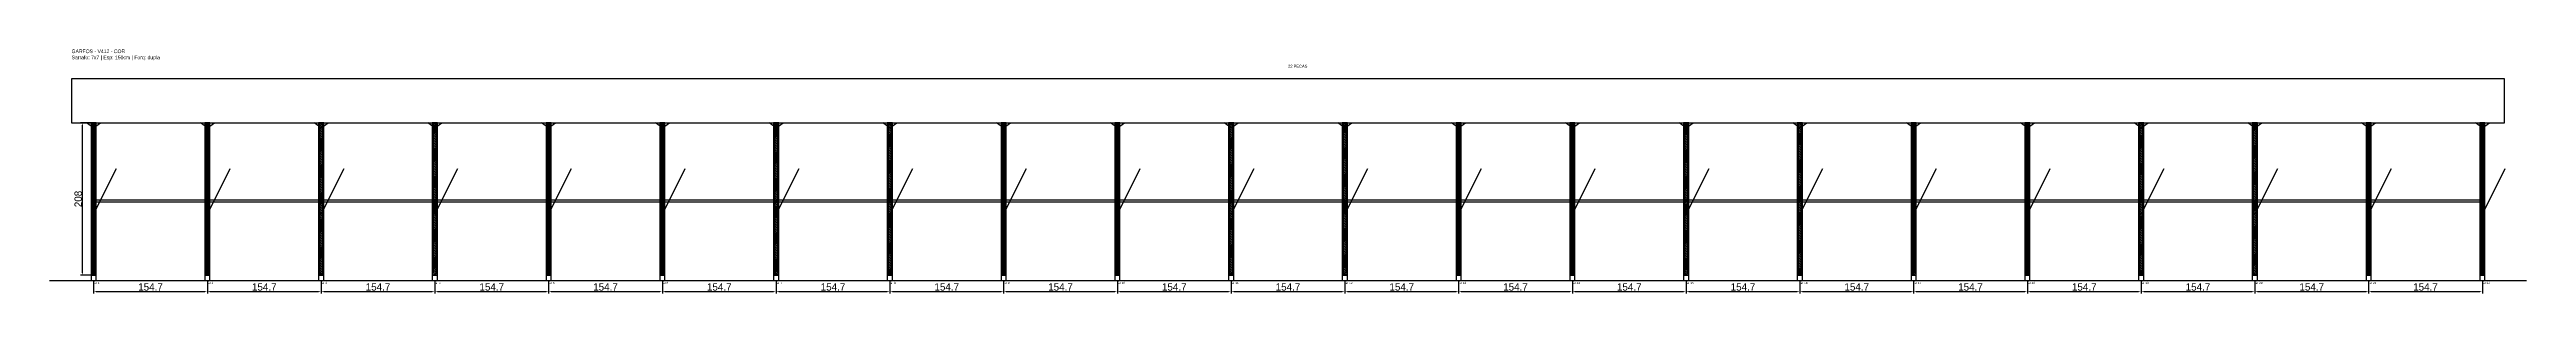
# Model space of a CAD drawing. Header units: metres. Extents: x -30 to 3340, y -25 to 308.
import ezdxf

# ---------------------------------------------------------------- set-up
doc = ezdxf.new("R2010")
doc.units = ezdxf.units.M
for name, color, linetype in [('BARRA_ANCORAGEM', 1, 'Continuous'), ('COTA', 241, 'Continuous'), ('GARFOS OK', 3, 'Continuous'), ('NOME DA VIGA', 6, 'Continuous'), ('SARR_7x7', 40, 'Continuous'), ('TIRAS REESCORAMENTO', 252, 'Continuous'), ('VIGAS', 3, 'Continuous')]:
    doc.layers.add(name, color=color, linetype=linetype)
doc.dimstyles.new('EZ DXF', dxfattribs={"dimtxt": 10, "dimasz": 3.5, "dimexe": 3, "dimexo": 1.5, "dimgap": 1, "dimtad": 1, "dimdec": 1, "dimdsep": 46, "dimcen": 2.5, "dimazin": 3, "dimtfac": 1, "dimtmove": 0, "dimatfit": 3})

msp = doc.modelspace()

# ---------------------------------------------------------------- hatches: boundary and pattern name
at = {"layer": 'COTA'}
h = msp.add_hatch(dxfattribs=at)
h.set_pattern_fill('ANSI31', scale=0.5)
h.paths.add_polyline_path([(26.5, 0), (33.5, 0), (33.5, 208), (26.5, 208)])
h = msp.add_hatch(dxfattribs=at)
h.set_pattern_fill('ANSI31', scale=0.5)
h.paths.add_polyline_path([(181.24, 0), (188.24, 0), (188.24, 208), (181.24, 208)])
h = msp.add_hatch(dxfattribs=at)
h.set_pattern_fill('ANSI31', scale=0.5)
h.paths.add_polyline_path([(335.99, 0), (342.99, 0), (342.99, 208), (335.99, 208)])
h = msp.add_hatch(dxfattribs=at)
h.set_pattern_fill('ANSI31', scale=0.5)
h.paths.add_polyline_path([(490.73, 0), (497.73, 0), (497.73, 208), (490.73, 208)])
h = msp.add_hatch(dxfattribs=at)
h.set_pattern_fill('ANSI31', scale=0.5)
h.paths.add_polyline_path([(645.48, 0), (652.48, 0), (652.48, 208), (645.48, 208)])
h = msp.add_hatch(dxfattribs=at)
h.set_pattern_fill('ANSI31', scale=0.5)
h.paths.add_polyline_path([(800.22, 0), (807.22, 0), (807.22, 208), (800.22, 208)])
h = msp.add_hatch(dxfattribs=at)
h.set_pattern_fill('ANSI31', scale=0.5)
h.paths.add_polyline_path([(954.96, 0), (961.96, 0), (961.96, 208), (954.96, 208)])
h = msp.add_hatch(dxfattribs=at)
h.set_pattern_fill('ANSI31', scale=0.5)
h.paths.add_polyline_path([(1109.71, 0), (1116.71, 0), (1116.71, 208), (1109.71, 208)])
h = msp.add_hatch(dxfattribs=at)
h.set_pattern_fill('ANSI31', scale=0.5)
h.paths.add_polyline_path([(1264.45, 0), (1271.45, 0), (1271.45, 208), (1264.45, 208)])
h = msp.add_hatch(dxfattribs=at)
h.set_pattern_fill('ANSI31', scale=0.5)
h.paths.add_polyline_path([(1419.2, 0), (1426.2, 0), (1426.2, 208), (1419.2, 208)])
h = msp.add_hatch(dxfattribs=at)
h.set_pattern_fill('ANSI31', scale=0.5)
h.paths.add_polyline_path([(1573.94, 0), (1580.94, 0), (1580.94, 208), (1573.94, 208)])
h = msp.add_hatch(dxfattribs=at)
h.set_pattern_fill('ANSI31', scale=0.5)
h.paths.add_polyline_path([(1728.68, 0), (1735.68, 0), (1735.68, 208), (1728.68, 208)])
h = msp.add_hatch(dxfattribs=at)
h.set_pattern_fill('ANSI31', scale=0.5)
h.paths.add_polyline_path([(1883.43, 0), (1890.43, 0), (1890.43, 208), (1883.43, 208)])
h = msp.add_hatch(dxfattribs=at)
h.set_pattern_fill('ANSI31', scale=0.5)
h.paths.add_polyline_path([(2038.17, 0), (2045.17, 0), (2045.17, 208), (2038.17, 208)])
h = msp.add_hatch(dxfattribs=at)
h.set_pattern_fill('ANSI31', scale=0.5)
h.paths.add_polyline_path([(2192.92, 0), (2199.92, 0), (2199.92, 208), (2192.92, 208)])
h = msp.add_hatch(dxfattribs=at)
h.set_pattern_fill('ANSI31', scale=0.5)
h.paths.add_polyline_path([(2347.66, 0), (2354.66, 0), (2354.66, 208), (2347.66, 208)])
h = msp.add_hatch(dxfattribs=at)
h.set_pattern_fill('ANSI31', scale=0.5)
h.paths.add_polyline_path([(2502.41, 0), (2509.41, 0), (2509.41, 208), (2502.41, 208)])
h = msp.add_hatch(dxfattribs=at)
h.set_pattern_fill('ANSI31', scale=0.5)
h.paths.add_polyline_path([(2657.15, 0), (2664.15, 0), (2664.15, 208), (2657.15, 208)])
h = msp.add_hatch(dxfattribs=at)
h.set_pattern_fill('ANSI31', scale=0.5)
h.paths.add_polyline_path([(2811.89, 0), (2818.89, 0), (2818.89, 208), (2811.89, 208)])
h = msp.add_hatch(dxfattribs=at)
h.set_pattern_fill('ANSI31', scale=0.5)
h.paths.add_polyline_path([(2966.64, 0), (2973.64, 0), (2973.64, 208), (2966.64, 208)])
h = msp.add_hatch(dxfattribs=at)
h.set_pattern_fill('ANSI31', scale=0.5)
h.paths.add_polyline_path([(3121.38, 0), (3128.38, 0), (3128.38, 208), (3121.38, 208)])
h = msp.add_hatch(dxfattribs=at)
h.set_pattern_fill('ANSI31', scale=0.5)
h.paths.add_polyline_path([(3276.13, 0), (3283.13, 0), (3283.13, 208), (3276.13, 208)])

# ---------------------------------------------------------------- linework, layer by layer
at = {"layer": 'BARRA_ANCORAGEM'}
for p, q in [((30, 83.2), (61.2, 145.6)), ((184.74, 83.2), (215.94, 145.6)), ((339.49, 83.2), (370.69, 145.6)), ((494.23, 83.2), (525.43, 145.6)), ((648.98, 83.2), (680.18, 145.6)), ((803.72, 83.2), (834.92, 145.6)), ((958.46, 83.2), (989.66, 145.6)), ((1113.21, 83.2), (1144.41, 145.6)), ((1267.95, 83.2), (1299.15, 145.6)), ((1422.7, 83.2), (1453.9, 145.6)), ((1577.44, 83.2), (1608.64, 145.6)), ((1732.18, 83.2), (1763.38, 145.6)), ((1886.93, 83.2), (1918.13, 145.6)), ((2041.67, 83.2), (2072.87, 145.6)), ((2196.42, 83.2), (2227.62, 145.6)), ((2351.16, 83.2), (2382.36, 145.6)), ((2505.91, 83.2), (2537.11, 145.6)), ((2660.65, 83.2), (2691.85, 145.6)), ((2815.39, 83.2), (2846.59, 145.6)), ((2970.14, 83.2), (3001.34, 145.6)), ((3124.88, 83.2), (3156.08, 145.6)), ((3279.63, 83.2), (3310.83, 145.6))]:
    msp.add_line(p, q, dxfattribs=at)
at = {"layer": 'GARFOS OK'}
for p, q in [((30, 201), (20.5, 208)), ((20.5, 208), (39.5, 208)), ((30, 201), (39.5, 208)), ((184.74, 201), (175.24, 208)), ((175.24, 208), (194.24, 208)), ((184.74, 201), (194.24, 208)), ((339.49, 201), (329.99, 208)), ((329.99, 208), (348.99, 208)), ((339.49, 201), (348.99, 208)), ((494.23, 201), (484.73, 208)), ((484.73, 208), (503.73, 208)), ((494.23, 201), (503.73, 208)), ((648.98, 201), (639.48, 208)), ((639.48, 208), (658.48, 208)), ((648.98, 201), (658.48, 208)), ((803.72, 201), (794.22, 208)), ((794.22, 208), (813.22, 208)), ((803.72, 201), (813.22, 208)), ((958.46, 201), (948.96, 208)), ((948.96, 208), (967.96, 208)), ((958.46, 201), (967.96, 208)), ((1113.21, 201), (1103.71, 208)), ((1103.71, 208), (1122.71, 208)), ((1113.21, 201), (1122.71, 208)), ((1267.95, 201), (1258.45, 208)), ((1258.45, 208), (1277.45, 208)), ((1267.95, 201), (1277.45, 208)), ((1422.7, 201), (1413.2, 208)), ((1413.2, 208), (1432.2, 208)), ((1422.7, 201), (1432.2, 208)), ((1577.44, 201), (1567.94, 208)), ((1567.94, 208), (1586.94, 208)), ((1577.44, 201), (1586.94, 208)), ((1732.18, 201), (1722.68, 208)), ((1722.68, 208), (1741.68, 208)), ((1732.18, 201), (1741.68, 208)), ((1886.93, 201), (1877.43, 208)), ((1877.43, 208), (1896.43, 208)), ((1886.93, 201), (1896.43, 208)), ((2041.67, 201), (2032.17, 208)), ((2032.17, 208), (2051.17, 208)), ((2041.67, 201), (2051.17, 208)), ((2196.42, 201), (2186.92, 208)), ((2186.92, 208), (2205.92, 208)), ((2196.42, 201), (2205.92, 208)), ((2351.16, 201), (2341.66, 208)), ((2341.66, 208), (2360.66, 208)), ((2351.16, 201), (2360.66, 208)), ((2505.91, 201), (2496.41, 208)), ((2496.41, 208), (2515.41, 208)), ((2505.91, 201), (2515.41, 208)), ((2660.65, 201), (2651.15, 208)), ((2651.15, 208), (2670.15, 208)), ((2660.65, 201), (2670.15, 208)), ((2815.39, 201), (2805.89, 208)), ((2805.89, 208), (2824.89, 208)), ((2815.39, 201), (2824.89, 208)), ((2970.14, 201), (2960.64, 208)), ((2960.64, 208), (2979.64, 208)), ((2970.14, 201), (2979.64, 208)), ((3124.88, 201), (3115.38, 208)), ((3115.38, 208), (3134.38, 208)), ((3124.88, 201), (3134.38, 208)), ((3279.63, 201), (3270.13, 208)), ((3270.13, 208), (3289.13, 208)), ((3279.63, 201), (3289.13, 208))]:
    msp.add_line(p, q, dxfattribs=at)
at = {"layer": 'GARFOS OK', "linetype": 'CONTINUOUS'}
msp.add_line((-30, -7), (3339.63, -7), dxfattribs=at)
at = {"layer": 'GARFOS OK'}
for points in [[(26.5, 0), (33.5, 0), (33.5, 208), (26.5, 208), (26.5, 0)], [(181.24, 0), (188.24, 0), (188.24, 208), (181.24, 208), (181.24, 0)], [(335.99, 0), (342.99, 0), (342.99, 208), (335.99, 208), (335.99, 0)], [(490.73, 0), (497.73, 0), (497.73, 208), (490.73, 208), (490.73, 0)], [(645.48, 0), (652.48, 0), (652.48, 208), (645.48, 208), (645.48, 0)], [(800.22, 0), (807.22, 0), (807.22, 208), (800.22, 208), (800.22, 0)], [(954.96, 0), (961.96, 0), (961.96, 208), (954.96, 208), (954.96, 0)], [(1109.71, 0), (1116.71, 0), (1116.71, 208), (1109.71, 208), (1109.71, 0)], [(1264.45, 0), (1271.45, 0), (1271.45, 208), (1264.45, 208), (1264.45, 0)], [(1419.2, 0), (1426.2, 0), (1426.2, 208), (1419.2, 208), (1419.2, 0)], [(1573.94, 0), (1580.94, 0), (1580.94, 208), (1573.94, 208), (1573.94, 0)], [(1728.68, 0), (1735.68, 0), (1735.68, 208), (1728.68, 208), (1728.68, 0)], [(1883.43, 0), (1890.43, 0), (1890.43, 208), (1883.43, 208), (1883.43, 0)], [(2038.17, 0), (2045.17, 0), (2045.17, 208), (2038.17, 208), (2038.17, 0)], [(2192.92, 0), (2199.92, 0), (2199.92, 208), (2192.92, 208), (2192.92, 0)], [(2347.66, 0), (2354.66, 0), (2354.66, 208), (2347.66, 208), (2347.66, 0)], [(2502.41, 0), (2509.41, 0), (2509.41, 208), (2502.41, 208), (2502.41, 0)], [(2657.15, 0), (2664.15, 0), (2664.15, 208), (2657.15, 208), (2657.15, 0)], [(2811.89, 0), (2818.89, 0), (2818.89, 208), (2811.89, 208), (2811.89, 0)], [(2966.64, 0), (2973.64, 0), (2973.64, 208), (2966.64, 208), (2966.64, 0)], [(3121.38, 0), (3128.38, 0), (3128.38, 208), (3121.38, 208), (3121.38, 0)], [(3276.13, 0), (3283.13, 0), (3283.13, 208), (3276.13, 208), (3276.13, 0)]]:
    msp.add_lwpolyline(points, dxfattribs=at)
at = {"layer": 'SARR_7x7'}
for points in [[(26.5, -7), (33.5, -7), (33.5, 0), (26.5, 0), (26.5, -7)], [(181.24, -7), (188.24, -7), (188.24, 0), (181.24, 0), (181.24, -7)], [(335.99, -7), (342.99, -7), (342.99, 0), (335.99, 0), (335.99, -7)], [(490.73, -7), (497.73, -7), (497.73, 0), (490.73, 0), (490.73, -7)], [(645.48, -7), (652.48, -7), (652.48, 0), (645.48, 0), (645.48, -7)], [(800.22, -7), (807.22, -7), (807.22, 0), (800.22, 0), (800.22, -7)], [(954.96, -7), (961.96, -7), (961.96, 0), (954.96, 0), (954.96, -7)], [(1109.71, -7), (1116.71, -7), (1116.71, 0), (1109.71, 0), (1109.71, -7)], [(1264.45, -7), (1271.45, -7), (1271.45, 0), (1264.45, 0), (1264.45, -7)], [(1419.2, -7), (1426.2, -7), (1426.2, 0), (1419.2, 0), (1419.2, -7)], [(1573.94, -7), (1580.94, -7), (1580.94, 0), (1573.94, 0), (1573.94, -7)], [(1728.68, -7), (1735.68, -7), (1735.68, 0), (1728.68, 0), (1728.68, -7)], [(1883.43, -7), (1890.43, -7), (1890.43, 0), (1883.43, 0), (1883.43, -7)], [(2038.17, -7), (2045.17, -7), (2045.17, 0), (2038.17, 0), (2038.17, -7)], [(2192.92, -7), (2199.92, -7), (2199.92, 0), (2192.92, 0), (2192.92, -7)], [(2347.66, -7), (2354.66, -7), (2354.66, 0), (2347.66, 0), (2347.66, -7)], [(2502.41, -7), (2509.41, -7), (2509.41, 0), (2502.41, 0), (2502.41, -7)], [(2657.15, -7), (2664.15, -7), (2664.15, 0), (2657.15, 0), (2657.15, -7)], [(2811.89, -7), (2818.89, -7), (2818.89, 0), (2811.89, 0), (2811.89, -7)], [(2966.64, -7), (2973.64, -7), (2973.64, 0), (2966.64, 0), (2966.64, -7)], [(3121.38, -7), (3128.38, -7), (3128.38, 0), (3121.38, 0), (3121.38, -7)], [(3276.13, -7), (3283.13, -7), (3283.13, 0), (3276.13, 0), (3276.13, -7)]]:
    msp.add_lwpolyline(points, dxfattribs=at)
at = {"layer": 'TIRAS REESCORAMENTO'}
for points in [[(30, 100), (184.74, 100), (184.74, 102.5), (30, 102.5), (30, 100)], [(184.74, 100), (339.49, 100), (339.49, 102.5), (184.74, 102.5), (184.74, 100)], [(339.49, 100), (494.23, 100), (494.23, 102.5), (339.49, 102.5), (339.49, 100)], [(494.23, 100), (648.98, 100), (648.98, 102.5), (494.23, 102.5), (494.23, 100)], [(648.98, 100), (803.72, 100), (803.72, 102.5), (648.98, 102.5), (648.98, 100)], [(803.72, 100), (958.46, 100), (958.46, 102.5), (803.72, 102.5), (803.72, 100)], [(958.46, 100), (1113.21, 100), (1113.21, 102.5), (958.46, 102.5), (958.46, 100)], [(1113.21, 100), (1267.95, 100), (1267.95, 102.5), (1113.21, 102.5), (1113.21, 100)], [(1267.95, 100), (1422.7, 100), (1422.7, 102.5), (1267.95, 102.5), (1267.95, 100)], [(1422.7, 100), (1577.44, 100), (1577.44, 102.5), (1422.7, 102.5), (1422.7, 100)], [(1577.44, 100), (1732.18, 100), (1732.18, 102.5), (1577.44, 102.5), (1577.44, 100)], [(1732.18, 100), (1886.93, 100), (1886.93, 102.5), (1732.18, 102.5), (1732.18, 100)], [(1886.93, 100), (2041.67, 100), (2041.67, 102.5), (1886.93, 102.5), (1886.93, 100)], [(2041.67, 100), (2196.42, 100), (2196.42, 102.5), (2041.67, 102.5), (2041.67, 100)], [(2196.42, 100), (2351.16, 100), (2351.16, 102.5), (2196.42, 102.5), (2196.42, 100)], [(2351.16, 100), (2505.91, 100), (2505.91, 102.5), (2351.16, 102.5), (2351.16, 100)], [(2505.91, 100), (2660.65, 100), (2660.65, 102.5), (2505.91, 102.5), (2505.91, 100)], [(2660.65, 100), (2815.39, 100), (2815.39, 102.5), (2660.65, 102.5), (2660.65, 100)], [(2815.39, 100), (2970.14, 100), (2970.14, 102.5), (2815.39, 102.5), (2815.39, 100)], [(2970.14, 100), (3124.88, 100), (3124.88, 102.5), (2970.14, 102.5), (2970.14, 100)], [(3124.88, 100), (3279.63, 100), (3279.63, 102.5), (3124.88, 102.5), (3124.88, 100)]]:
    msp.add_lwpolyline(points, dxfattribs=at)
at = {"layer": 'VIGAS'}
msp.add_lwpolyline([(0, 208), (3309.63, 208), (3309.63, 268), (0, 268), (0, 208)], dxfattribs=at)

# ---------------------------------------------------------------- texts
at = {"layer": 'NOME DA VIGA'}
for s, height, p in [('22 PECAS', 4, (1654.81, 283)), ('GF1', 3, (30, -12)), ('GF2', 3, (184.74, -12)), ('GF3', 3, (339.49, -12)), ('GF4', 3, (494.23, -12)), ('GF5', 3, (648.98, -12)), ('GF6', 3, (803.72, -12)), ('GF7', 3, (958.46, -12)), ('GF8', 3, (1113.21, -12)), ('GF9', 3, (1267.95, -12)), ('GF10', 3, (1422.7, -12)), ('GF11', 3, (1577.44, -12)), ('GF12', 3, (1732.18, -12)), ('GF13', 3, (1886.93, -12)), ('GF14', 3, (2041.67, -12)), ('GF15', 3, (2196.42, -12)), ('GF16', 3, (2351.16, -12)), ('GF17', 3, (2505.91, -12)), ('GF18', 3, (2660.65, -12)), ('GF19', 3, (2815.39, -12)), ('GF20', 3, (2970.14, -12)), ('GF21', 3, (3124.88, -12)), ('GF22', 3, (3279.63, -12))]:
    msp.add_text(s, height=height, dxfattribs=at).set_placement(p)
at = {"layer": 'NOME DA VIGA', "insert": (0, 293), "char_height": 5, "attachment_point": 7}
msp.add_mtext('GARFOS - V412 - COR\\PSarrafo: 7x7 | Esp: 150cm | Forq: dupla', dxfattribs=at)

# ---------------------------------------------------------------- dimensions: what is measured, and where the dimension line sits
at = {"layer": 'COTA'}
msp.add_linear_dim(base=(15, 0), p1=(30, 0), p2=(30, 208), angle=90, dimstyle='EZ DXF', dxfattribs=at).render()
for base, p1, p2 in [((30, -22), (30, -7), (184.74, -7)), ((184.7441, -22), (184.7441, -7), (339.4882, -7)), ((339.49, -22), (339.49, -7), (494.23, -7)), ((494.2323, -22), (494.2323, -7), (648.9764, -7)), ((648.98, -22), (648.98, -7), (803.72, -7)), ((803.72, -22), (803.72, -7), (958.46, -7)), ((958.4645, -22), (958.4645, -7), (1113.2086, -7)), ((1113.21, -22), (1113.21, -7), (1267.95, -7)), ((1267.9527, -22), (1267.9527, -7), (1422.6968, -7)), ((1422.7, -22), (1422.7, -7), (1577.44, -7)), ((1577.44, -22), (1577.44, -7), (1732.18, -7)), ((1732.185, -22), (1732.185, -7), (1886.9291, -7)), ((1886.93, -22), (1886.93, -7), (2041.67, -7)), ((2041.6732, -22), (2041.6732, -7), (2196.4173, -7)), ((2196.42, -22), (2196.42, -7), (2351.16, -7)), ((2351.1614, -22), (2351.1614, -7), (2505.9055, -7)), ((2505.91, -22), (2505.91, -7), (2660.65, -7)), ((2660.65, -22), (2660.65, -7), (2815.39, -7)), ((2815.3936, -22), (2815.3936, -7), (2970.1377, -7)), ((2970.14, -22), (2970.14, -7), (3124.88, -7)), ((3124.8818, -22), (3124.8818, -7), (3279.6259, -7))]:
    msp.add_linear_dim(base=base, p1=p1, p2=p2, dimstyle='EZ DXF', dxfattribs=at).render()

doc.saveas('drawing.dxf')
